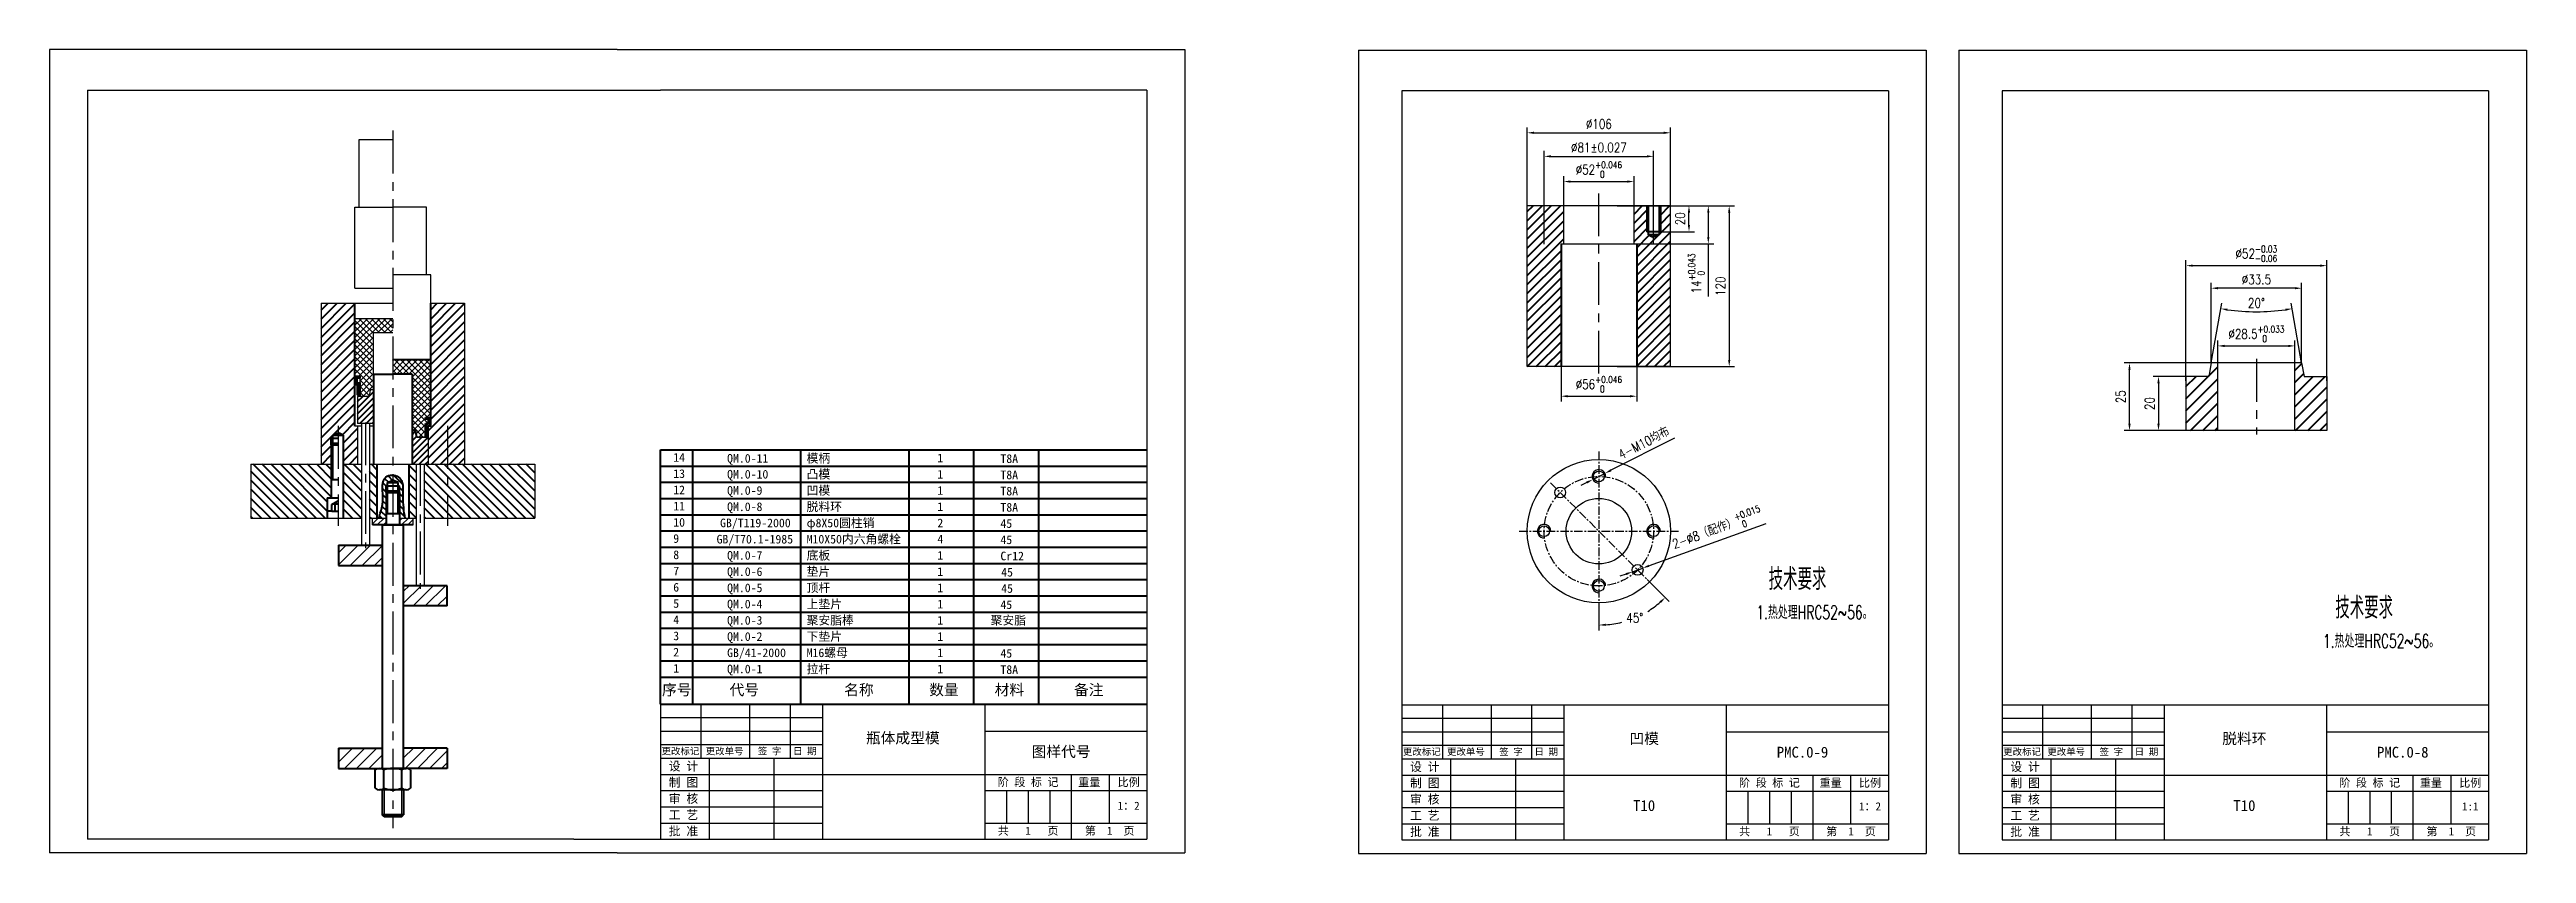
# Model space of a CAD drawing. Extents: x -23172 to -18855, y 7404 to 10591.
# Drawn here: x -21211 to -20294, y 8848 to 9145 of the extents above; entities that cross this region are included whole.
import ezdxf
from ezdxf.enums import TextEntityAlignment as Align

# ---------------------------------------------------------------- set-up
doc = ezdxf.new("R2010")
doc.units = 0
doc.header["$LTSCALE"] = 10
doc.linetypes.add('CENTER', pattern=[50.8, 31.75, -6.35, 6.35, -6.35])
doc.linetypes.add('DASHED', pattern=[0.75, 0.5, -0.25])
doc.layers.get('DEFPOINTS').update_dxf_attribs({"linetype": 'CONTINUOUS'})
for name, color, linetype in [('2细线层', 3, 'CONTINUOUS'), ('3中心线层', 1, 'CENTER'), ('4虚线层', 6, 'DASHED'), ('5剖面线层', 2, 'CONTINUOUS'), ('6文字层', 3, 'CONTINUOUS'), ('7标注层', 4, 'CONTINUOUS'), ('CONT', 3, 'CONTINUOUS'), ('TEXT', 1, 'CONTINUOUS')]:
    doc.layers.add(name, color=color, linetype=linetype)
doc.layers.add('YELLOW', color=2, linetype='CONTINUOUS', lineweight=40)
doc.styles.add('CHINA1', font='')
doc.styles.add('PC_TEXTSTYLE', font='txt.shx', dxfattribs={"width": 0.8, "bigfont": 'hzfs.shx'})
doc.styles.get('CHINA1').set_extended_font_data('SimSun')
doc.dimstyles.new('TH_GBDIM', dxfattribs={"dimtxt": 3.5, "dimasz": 2.5, "dimexe": 2, "dimexo": 0, "dimgap": 1.5, "dimtad": 1, "dimdec": 1, "dimzin": 0, "dimdsep": 46, "dimtxsty": 'PC_TEXTSTYLE', "dimcen": 2.5, "dimadec": 0, "dimazin": 0, "dimtfac": 0.714286, "dimtdec": 4, "dimtmove": 0, "dimatfit": 3, "dimfxl": 1, "dimtolj": 1, "dimtzin": 0, "dimarcsym": 0})
pattern_1 = [(45, (-10349.7884, 4294.413), (-1.683798, 1.683798), [])]
pattern_2 = [(45, (544.5956, -819.2385), (-2.24506403, 2.24506403), [])]
pattern_3 = [(225, (-31371.6086, 13784.134), (1.683798, -1.683798), [])]

msp = doc.modelspace()

# ---------------------------------------------------------------- texts
at = {"layer": '6文字层', "lineweight": -3, "ltscale": 0.5, "style": 'PC_TEXTSTYLE', "width": 0.667}
for s, height, p in [('技术要求', 8, (-20574.8, 8944.99)), ('1.热处理HRC52~56。', 5, (-20579.35, 8934.21)), ('技术要求', 8, (-20365.17, 8934.41)), ('1.热处理HRC52~56。', 5, (-20369.73, 8923.63))]:
    msp.add_text(s, height=height, dxfattribs=at).set_placement(p)
at = {"layer": 'TEXT', "lineweight": 40, "style": 'CHINA1'}
for s, p in [('14', (-20980.05, 8992.4)), ('13', (-20980.05, 8986.4)), ('QM.0-11', (-20960.12, 8992.06)), ('QM.0-10', (-20960.12, 8986.17)), ('模柄', (-20930.71, 8992.06)), ('凸模', (-20930.71, 8986.17)), ('1', (-20882.34, 8992.17)), ('1', (-20882.34, 8986.17)), ('T8A', (-20859.01, 8991.95)), ('12', (-20980.05, 8980.4)), ('QM.0-9', (-20960.12, 8980.17)), ('凹模', (-20930.71, 8980.17)), ('1', (-20882.34, 8980.17)), ('T8A', (-20859.01, 8985.95)), ('T8A', (-20859.01, 8979.95)), ('11', (-20980.05, 8974.4)), ('10', (-20980.05, 8968.4)), ('GB/T119-2000', (-20962.72, 8968.17)), ('QM.0-8', (-20960.12, 8974.17)), ('脱料环', (-20930.71, 8974.17)), ('φ8X50圆柱销', (-20930.71, 8968.17)), ('2', (-20882.34, 8968.17)), ('1', (-20882.34, 8974.17)), ('T8A', (-20859.01, 8973.95)), ('45', (-20859.01, 8967.95)), ('9', (-20980.05, 8962.4)), ('GB/T70.1-1985', (-20964.02, 8962.17)), ('M10X50内六角螺栓', (-20930.71, 8962.17)), ('4', (-20882.34, 8962.17)), ('45', (-20859.01, 8961.95)), ('8', (-20980.05, 8956.4)), ('7', (-20980.05, 8950.4)), ('QM.0-7', (-20960.12, 8956.17)), ('QM.0-6', (-20960.12, 8950.17)), ('底板', (-20930.71, 8956.17)), ('垫片', (-20930.71, 8950.17)), ('1', (-20882.34, 8956.17)), ('1', (-20882.34, 8950.17)), ('1', (-20882.34, 8950.17)), ('Cr12', (-20859.01, 8955.95)), ('45', (-20858.72, 8949.95)), ('6', (-20980.05, 8944.4)), ('QM.0-5', (-20960.12, 8944.17)), ('顶杆', (-20930.71, 8944.17)), ('1', (-20882.34, 8944.17)), ('45', (-20858.72, 8943.95)), ('4', (-20980.05, 8932.4)), ('5', (-20980.05, 8938.4)), ('QM.0-4', (-20960.12, 8938.17)), ('QM.0-3', (-20960.12, 8932.17)), ('聚安脂棒', (-20930.71, 8932.17)), ('上垫片', (-20930.71, 8938.17)), ('1', (-20882.34, 8938.17)), ('1', (-20882.34, 8932.17)), ('聚安脂', (-20862.64, 8932.17)), ('45', (-20859.01, 8937.95)), ('3', (-20980.05, 8926.4)), ('QM.0-2', (-20960.12, 8926.17)), ('下垫片', (-20930.71, 8926.17)), ('1', (-20882.34, 8926.17)), ('2', (-20980.05, 8920.4)), ('1', (-20980.05, 8914.4)), ('QM.0-1', (-20960.12, 8914.17)), ('GB/41-2000', (-20960.12, 8920.17)), ('拉杆', (-20930.71, 8914.17)), ('M16螺母', (-20930.71, 8920.17)), ('1', (-20882.34, 8920.17)), ('1', (-20882.34, 8914.17)), ('T8A', (-20859.01, 8913.95)), ('45', (-20859.01, 8919.95))]:
    msp.add_text(s, height=3.2, dxfattribs=at).set_placement(p)
for s, p in [('序号', (-20978.74, 8906.07)), ('代号', (-20953.74, 8906.07)), ('名称', (-20911.36, 8906.07)), ('数量', (-20879.91, 8906.07)), ('材料', (-20855.69, 8906.07)), ('备注', (-20826.33, 8906.07))]:
    msp.add_text(s, height=4, dxfattribs=at).set_placement(p, align=Align.CENTER)
at = {"layer": 'TEXT', "lineweight": -3, "style": 'CHINA1'}
for s, height, p in [('瓶体成型模', 4, (-20895.12, 8888.28)), ('凹模', 4, (-20620.86, 8888.05)), ('脱料环', 4, (-20398.79, 8888.05)), ('更改标记', 2.5, (-20977.39, 8884.16)), ('更改单号', 2.5, (-20961.07, 8884.16)), ('签 字', 2.5, (-20944.39, 8884.16)), ('日 期', 2.5, (-20931.37, 8884.16)), ('图样代号', 4, (-20836.55, 8883.23)), ('更改标记', 2.5, (-20703.12, 8883.94)), ('更改单号', 2.5, (-20686.8, 8883.94)), ('签 字', 2.5, (-20670.12, 8883.94)), ('日 期', 2.5, (-20657.1, 8883.94)), ('PMC.0-9', 4, (-20562.28, 8883.01)), ('更改标记', 2.5, (-20481.05, 8883.94)), ('更改单号', 2.5, (-20464.73, 8883.94)), ('签 字', 2.5, (-20448.05, 8883.94)), ('日 期', 2.5, (-20435.04, 8883.94)), ('PMC.0-8', 4, (-20340.21, 8883.01)), ('阶 段 标 记', 3, (-20848.76, 8872.45)), ('重量', 3, (-20826.14, 8872.39)), ('比例', 3, (-20811.58, 8872.39)), ('阶 段 标 记', 3, (-20574.5, 8872.22)), ('重量', 3, (-20551.87, 8872.16)), ('比例', 3, (-20537.31, 8872.16)), ('阶 段 标 记', 3, (-20352.43, 8872.22)), ('重量', 3, (-20329.8, 8872.16)), ('比例', 3, (-20315.24, 8872.16)), ('1：2', 3, (-20811.58, 8863.7)), ('T10', 4, (-20620.86, 8863.27)), ('1：2', 3, (-20537.31, 8863.48)), ('T10', 4, (-20398.79, 8863.27)), ('1:1', 3, (-20315.24, 8863.48)), ('共   1   页', 3, (-20848.76, 8854.45)), ('第  1  页', 3, (-20818.59, 8854.45)), ('共   1   页', 3, (-20574.5, 8854.22)), ('第  1  页', 3, (-20544.32, 8854.22)), ('共   1   页', 3, (-20352.43, 8854.22)), ('第  1  页', 3, (-20322.25, 8854.22))]:
    msp.add_text(s, height=height, dxfattribs=at).set_placement(p, align=Align.CENTER)
for s, p in [('设 计', (-20981.72, 8878.22)), ('设 计', (-20707.46, 8877.99)), ('设 计', (-20485.39, 8877.99)), ('制 图', (-20981.72, 8872.22)), ('制 图', (-20707.46, 8871.99)), ('制 图', (-20485.39, 8871.99)), ('工 艺', (-20981.72, 8860.22)), ('审 核', (-20981.72, 8866.22)), ('工 艺', (-20707.46, 8859.99)), ('审 核', (-20707.46, 8865.99)), ('工 艺', (-20485.39, 8859.99)), ('审 核', (-20485.39, 8865.99)), ('批 准', (-20981.72, 8854.22)), ('批 准', (-20707.46, 8853.99)), ('批 准', (-20485.39, 8853.99))]:
    msp.add_text(s, height=3.2, dxfattribs=at).set_placement(p)

# ---------------------------------------------------------------- blocks, each defined once
blk = doc.blocks.new('*D246')
at = {"layer": '7标注层', "color": 0, "lineweight": -2, "ltscale": 0.5}
for p, q in [((-20400.24, 9028.92), (-20443.31, 9028.92)), ((-20441.31, 9006.42), (-20441.31, 9026.42)), ((-20400.24, 9003.92), (-20443.31, 9003.92))]:
    blk.add_line(p, q, dxfattribs=at)
at = {"layer": '7标注层', "color": 0, "lineweight": -3, "ltscale": 0.5}
for points in [[(-20441.73, 9026.42), (-20440.89, 9026.42), (-20441.31, 9028.92)], [(-20441.73, 9006.42), (-20440.89, 9006.42), (-20441.31, 9003.92)]]:
    blk.add_solid(points, dxfattribs=at)
at = {"layer": 'DEFPOINTS', "color": 0, "lineweight": -3, "ltscale": 0.5}
for p in [(-20441.31, 9028.92), (-20400.24, 9028.92), (-20400.24, 9003.92)]:
    blk.add_point(p, dxfattribs=at)
at = {"layer": '7标注层', "color": 0, "lineweight": -3, "ltscale": 0.5, "insert": (-20444.56, 9016.42), "char_height": 3.5, "attachment_point": 5, "rotation": 90, "style": 'PC_TEXTSTYLE'}
blk.add_mtext('\\A1;25{}{}', dxfattribs=at)
blk = doc.blocks.new('*D248')
at = {"layer": '7标注层', "color": 0, "lineweight": -2, "ltscale": 0.5}
for p, q in [((-20575.83, 8969.49), (-20619.06, 8953.93)), ((-20625.17, 8951.72), (-20621.41, 8953.08)), ((-20627.53, 8950.88), (-20629.88, 8950.03))]:
    blk.add_line(p, q, dxfattribs=at)
at = {"layer": '7标注层', "color": 0, "lineweight": -3, "ltscale": 0.5}
for points in [[(-20619.2, 8954.32), (-20618.92, 8953.53), (-20621.41, 8953.08)], [(-20627.67, 8951.27), (-20627.38, 8950.48), (-20625.17, 8951.72)]]:
    blk.add_solid(points, dxfattribs=at)
at = {"layer": 'DEFPOINTS', "color": 0, "lineweight": -3, "ltscale": 0.5}
for p in [(-20621.41, 8953.08), (-20625.17, 8951.72)]:
    blk.add_point(p, dxfattribs=at)
at = {"layer": '7标注层', "color": 0, "lineweight": -3, "ltscale": 0.5, "insert": (-20593.88, 8967.68), "char_height": 3.5, "attachment_point": 5, "rotation": 19.79836, "style": 'PC_TEXTSTYLE'}
blk.add_mtext('\\A1;2-%%c8（配作）{}{\\H0.7143x;\\S+0.015^  0;}', dxfattribs=at)
blk = doc.blocks.new('*D247')
at = {"layer": '7标注层', "color": 0, "lineweight": -2, "ltscale": 0.5}
for p, q in [((-20619.8, 8948.91), (-20611.65, 8940.76)), ((-20637.61, 8937.22), (-20637.61, 8930.01))]:
    blk.add_line(p, q, dxfattribs=at)
for start, end in [(301.33405, 310.87191), (274.12809, 284.20193)]:
    blk.add_arc((-20637.61, 8966.72), 34.71, start, end, dxfattribs=at)
at = {"layer": '7标注层', "color": 0, "lineweight": -3, "ltscale": 0.5}
for points in [[(-20615.18, 8940.78), (-20614.62, 8940.17), (-20613.07, 8942.18)], [(-20635.1, 8931.69), (-20635.13, 8932.52), (-20637.61, 8932.01)]]:
    blk.add_solid(points, dxfattribs=at)
at = {"layer": 'DEFPOINTS', "color": 0, "lineweight": -3, "ltscale": 0.5}
for p in [(-20637.61, 8996.22), (-20655.5, 8984.61), (-20619.8, 8948.91), (-20637.61, 8937.22), (-20628.63, 8933.2)]:
    blk.add_point(p, dxfattribs=at)
at = {"layer": '7标注层', "color": 0, "lineweight": -3, "ltscale": 0.5, "insert": (-20624.33, 8934.66), "char_height": 3.5, "attachment_point": 5, "style": 'PC_TEXTSTYLE'}
blk.add_mtext('\\A1;45%%d{}{}', dxfattribs=at)
blk = doc.blocks.new('*D249')
at = {"layer": '7标注层', "color": 0, "lineweight": -2, "ltscale": 0.5}
for p, q in [((-20609.63, 9001.11), (-20633.15, 8989.22)), ((-20642.07, 8984.72), (-20644.3, 8983.59)), ((-20639.84, 8985.84), (-20635.38, 8988.1))]:
    blk.add_line(p, q, dxfattribs=at)
at = {"layer": '7标注层', "color": 0, "lineweight": -3, "ltscale": 0.5}
for points in [[(-20633.34, 8989.6), (-20632.96, 8988.85), (-20635.38, 8988.1)], [(-20642.26, 8985.09), (-20641.89, 8984.34), (-20639.84, 8985.84)]]:
    blk.add_solid(points, dxfattribs=at)
at = {"layer": 'DEFPOINTS', "color": 0, "lineweight": -3, "ltscale": 0.5}
for p in [(-20639.84, 8985.84), (-20635.38, 8988.1)]:
    blk.add_point(p, dxfattribs=at)
at = {"layer": '7标注层', "color": 0, "lineweight": -3, "ltscale": 0.5, "insert": (-20620.97, 8999.36), "char_height": 3.5, "attachment_point": 5, "rotation": 26.8056, "style": 'PC_TEXTSTYLE'}
blk.add_mtext('\\A1;4-M10均布{}{}', dxfattribs=at)
blk = doc.blocks.new('*D250')
at = {"layer": '7标注层', "color": 0, "lineweight": -2, "ltscale": 0.5}
for p, q in [((-20630.88, 9087.02), (-20587.4, 9087.02)), ((-20589.4, 9084.52), (-20589.4, 9030.07)), ((-20630.88, 9027.57), (-20587.4, 9027.57))]:
    blk.add_line(p, q, dxfattribs=at)
at = {"layer": '7标注层', "color": 0, "lineweight": -3, "ltscale": 0.5}
for points in [[(-20589.81, 9084.52), (-20588.98, 9084.52), (-20589.4, 9087.02)], [(-20589.81, 9030.07), (-20588.98, 9030.07), (-20589.4, 9027.57)]]:
    blk.add_solid(points, dxfattribs=at)
at = {"layer": 'DEFPOINTS', "color": 0, "lineweight": -3, "ltscale": 0.5}
for p in [(-20630.88, 9087.02), (-20630.88, 9027.57), (-20589.4, 9027.57)]:
    blk.add_point(p, dxfattribs=at)
at = {"layer": '7标注层', "color": 0, "lineweight": -3, "ltscale": 0.5, "insert": (-20592.65, 9057.3), "char_height": 3.5, "attachment_point": 5, "rotation": 90, "style": 'PC_TEXTSTYLE'}
blk.add_mtext('\\A1;120{}{}', dxfattribs=at)
blk = doc.blocks.new('*D251')
at = {"layer": '7标注层', "color": 0, "lineweight": -2, "ltscale": 0.5}
for p, q in [((-20625.94, 9087.02), (-20595.13, 9087.02)), ((-20597.13, 9084.52), (-20597.13, 9075.52)), ((-20625.94, 9073.02), (-20595.13, 9073.02)), ((-20597.13, 9073.02), (-20597.13, 9053.52))]:
    blk.add_line(p, q, dxfattribs=at)
at = {"layer": '7标注层', "color": 0, "lineweight": -3, "ltscale": 0.5}
for points in [[(-20597.55, 9084.52), (-20596.71, 9084.52), (-20597.13, 9087.02)], [(-20597.55, 9075.52), (-20596.71, 9075.52), (-20597.13, 9073.02)]]:
    blk.add_solid(points, dxfattribs=at)
at = {"layer": 'DEFPOINTS', "color": 0, "lineweight": -3, "ltscale": 0.5}
for p in [(-20625.94, 9087.02), (-20597.13, 9087.02), (-20625.94, 9073.02)]:
    blk.add_point(p, dxfattribs=at)
at = {"layer": '7标注层', "color": 0, "lineweight": -3, "ltscale": 0.5, "insert": (-20601.55, 9062.02), "char_height": 3.5, "attachment_point": 5, "rotation": 90, "style": 'PC_TEXTSTYLE'}
blk.add_mtext('\\A1;14{}{\\H0.7143x;\\S+0.043^  0;}', dxfattribs=at)
blk = doc.blocks.new('*D257')
at = {"layer": '7标注层', "color": 0, "lineweight": -2, "ltscale": 0.5}
for p, q in [((-20664.11, 9083.44), (-20664.11, 9116.02)), ((-20661.61, 9114.02), (-20613.61, 9114.02)), ((-20611.11, 9083.44), (-20611.11, 9116.02))]:
    blk.add_line(p, q, dxfattribs=at)
at = {"layer": '7标注层', "color": 0, "lineweight": -3, "ltscale": 0.5}
for points in [[(-20661.61, 9114.44), (-20661.61, 9113.61), (-20664.11, 9114.02)], [(-20613.61, 9114.44), (-20613.61, 9113.61), (-20611.11, 9114.02)]]:
    blk.add_solid(points, dxfattribs=at)
at = {"layer": 'DEFPOINTS', "color": 0, "lineweight": -3, "ltscale": 0.5}
for p in [(-20611.11, 9114.02), (-20664.11, 9083.44), (-20611.11, 9083.44)]:
    blk.add_point(p, dxfattribs=at)
at = {"layer": '7标注层', "color": 0, "lineweight": -3, "ltscale": 0.5, "insert": (-20637.61, 9117.27), "char_height": 3.5, "attachment_point": 5, "style": 'PC_TEXTSTYLE'}
blk.add_mtext('\\A1;%%c106{}{}', dxfattribs=at)
blk = doc.blocks.new('*D258')
at = {"layer": '7标注层', "color": 0, "lineweight": -2, "ltscale": 0.5}
for p, q in [((-20657.86, 9088.31), (-20657.86, 9107.31)), ((-20655.36, 9105.31), (-20619.86, 9105.31)), ((-20617.36, 9088.31), (-20617.36, 9107.31))]:
    blk.add_line(p, q, dxfattribs=at)
at = {"layer": '7标注层', "color": 0, "lineweight": -3, "ltscale": 0.5}
for points in [[(-20655.36, 9105.72), (-20655.36, 9104.89), (-20657.86, 9105.31)], [(-20619.86, 9105.72), (-20619.86, 9104.89), (-20617.36, 9105.31)]]:
    blk.add_solid(points, dxfattribs=at)
at = {"layer": 'DEFPOINTS', "color": 0, "lineweight": -3, "ltscale": 0.5}
for p in [(-20617.36, 9105.31), (-20657.86, 9088.31), (-20617.36, 9088.31)]:
    blk.add_point(p, dxfattribs=at)
at = {"layer": '7标注层', "color": 0, "lineweight": -3, "ltscale": 0.5, "insert": (-20637.61, 9108.56), "char_height": 3.5, "attachment_point": 5, "style": 'PC_TEXTSTYLE'}
blk.add_mtext('\\A1;%%c81{}{%%p0.027}', dxfattribs=at)
blk = doc.blocks.new('*D259')
at = {"layer": '7标注层', "color": 0, "lineweight": -2, "ltscale": 0.5}
for p, q in [((-20650.63, 9082.7), (-20650.63, 9098)), ((-20648.13, 9096), (-20627.09, 9096)), ((-20624.59, 9082.7), (-20624.59, 9098))]:
    blk.add_line(p, q, dxfattribs=at)
at = {"layer": '7标注层', "color": 0, "lineweight": -3, "ltscale": 0.5}
for points in [[(-20648.13, 9096.41), (-20648.13, 9095.58), (-20650.63, 9096)], [(-20627.09, 9096.41), (-20627.09, 9095.58), (-20624.59, 9096)]]:
    blk.add_solid(points, dxfattribs=at)
at = {"layer": 'DEFPOINTS', "color": 0, "lineweight": -3, "ltscale": 0.5}
for p in [(-20624.59, 9096), (-20650.63, 9082.7), (-20624.59, 9082.7)]:
    blk.add_point(p, dxfattribs=at)
at = {"layer": '7标注层', "color": 0, "lineweight": -3, "ltscale": 0.5, "insert": (-20637.61, 9100.41), "char_height": 3.5, "attachment_point": 5, "style": 'PC_TEXTSTYLE'}
blk.add_mtext('\\A1;%%c52{}{\\H0.7143x;\\S+0.046^  0;}', dxfattribs=at)
blk = doc.blocks.new('*D260')
at = {"layer": '7标注层', "color": 0, "lineweight": -2, "ltscale": 0.5}
for p, q in [((-20651.61, 9030.53), (-20651.61, 9014.62)), ((-20623.61, 9030.53), (-20623.61, 9014.62)), ((-20649.11, 9016.62), (-20626.11, 9016.62))]:
    blk.add_line(p, q, dxfattribs=at)
at = {"layer": '7标注层', "color": 0, "lineweight": -3, "ltscale": 0.5}
for points in [[(-20649.11, 9017.04), (-20649.11, 9016.2), (-20651.61, 9016.62)], [(-20626.11, 9017.04), (-20626.11, 9016.2), (-20623.61, 9016.62)]]:
    blk.add_solid(points, dxfattribs=at)
at = {"layer": 'DEFPOINTS', "color": 0, "lineweight": -3, "ltscale": 0.5}
for p in [(-20651.61, 9030.53), (-20623.61, 9030.53), (-20623.61, 9016.62)]:
    blk.add_point(p, dxfattribs=at)
at = {"layer": '7标注层', "color": 0, "lineweight": -3, "ltscale": 0.5, "insert": (-20637.61, 9021.04), "char_height": 3.5, "attachment_point": 5, "style": 'PC_TEXTSTYLE'}
blk.add_mtext('\\A1;%%c56{}{\\H0.7143x;\\S+0.046^  0;}', dxfattribs=at)
blk = doc.blocks.new('*D261')
at = {"layer": '7标注层', "color": 0, "lineweight": -2, "ltscale": 0.5}
for p, q in [((-20616.12, 9087.02), (-20602.28, 9087.02)), ((-20604.28, 9079.96), (-20604.28, 9084.52)), ((-20616.12, 9077.46), (-20602.28, 9077.46))]:
    blk.add_line(p, q, dxfattribs=at)
at = {"layer": '7标注层', "color": 0, "lineweight": -3, "ltscale": 0.5}
for points in [[(-20604.7, 9084.52), (-20603.87, 9084.52), (-20604.28, 9087.02)], [(-20604.7, 9079.96), (-20603.87, 9079.96), (-20604.28, 9077.46)]]:
    blk.add_solid(points, dxfattribs=at)
at = {"layer": 'DEFPOINTS', "color": 0, "lineweight": -3, "ltscale": 0.5}
for p in [(-20616.12, 9087.02), (-20604.28, 9087.02), (-20616.12, 9077.46)]:
    blk.add_point(p, dxfattribs=at)
at = {"layer": '7标注层', "color": 0, "lineweight": -3, "ltscale": 0.5, "insert": (-20607.53, 9082.24), "char_height": 3.5, "attachment_point": 5, "rotation": 90, "style": 'PC_TEXTSTYLE'}
blk.add_mtext('\\A1;20{}{}', dxfattribs=at)
blk = doc.blocks.new('*D267')
at = {"layer": '7标注层', "color": 0, "lineweight": -2, "ltscale": 0.5}
for p, q in [((-20420.41, 9023.92), (-20432.58, 9023.92)), ((-20430.58, 9021.42), (-20430.58, 9006.42)), ((-20420.41, 9003.92), (-20432.58, 9003.92))]:
    blk.add_line(p, q, dxfattribs=at)
at = {"layer": '7标注层', "color": 0, "lineweight": -3, "ltscale": 0.5}
for points in [[(-20431, 9021.42), (-20430.16, 9021.42), (-20430.58, 9023.92)], [(-20431, 9006.42), (-20430.16, 9006.42), (-20430.58, 9003.92)]]:
    blk.add_solid(points, dxfattribs=at)
at = {"layer": 'DEFPOINTS', "color": 0, "lineweight": -3, "ltscale": 0.5}
for p in [(-20420.41, 9023.92), (-20430.58, 9003.92), (-20420.41, 9003.92)]:
    blk.add_point(p, dxfattribs=at)
at = {"layer": '7标注层', "color": 0, "lineweight": -3, "ltscale": 0.5, "insert": (-20433.83, 9013.92), "char_height": 3.5, "attachment_point": 5, "rotation": 90, "style": 'PC_TEXTSTYLE'}
blk.add_mtext('\\A1;20{}{}', dxfattribs=at)
blk = doc.blocks.new('*D268')
at = {"layer": '7标注层', "color": 0, "lineweight": -2, "ltscale": 0.5}
for p, q in [((-20411.1, 9028.92), (-20407.21, 9050.97)), ((-20377.62, 9028.92), (-20381.5, 9050.97))]:
    blk.add_line(p, q, dxfattribs=at)
blk.add_arc((-20394.36, 9123.87), 76.03, 261.88402, 278.11598, dxfattribs=at)
at = {"layer": '7标注层', "color": 0, "lineweight": -3, "ltscale": 0.5}
for points in [[(-20405.16, 9048.19), (-20405.03, 9049.02), (-20407.56, 9049)], [(-20383.69, 9049.02), (-20383.56, 9048.19), (-20381.16, 9049)]]:
    blk.add_solid(points, dxfattribs=at)
at = {"layer": 'DEFPOINTS', "color": 0, "lineweight": -3, "ltscale": 0.5}
for p in [(-20398.78, 9047.97), (-20411.1, 9028.92), (-20377.62, 9028.92), (-20411.98, 9023.92), (-20376.73, 9023.92)]:
    blk.add_point(p, dxfattribs=at)
at = {"layer": '7标注层', "color": 0, "lineweight": -3, "ltscale": 0.5, "insert": (-20394.36, 9051.09), "char_height": 3.5, "attachment_point": 5, "style": 'PC_TEXTSTYLE'}
blk.add_mtext('\\A1;20%%d{}{}', dxfattribs=at)
blk = doc.blocks.new('*D269')
at = {"layer": '7标注层', "color": 0, "lineweight": -2, "ltscale": 0.5}
for p, q in [((-20408.61, 9025.18), (-20408.61, 9037.22)), ((-20406.11, 9035.22), (-20382.61, 9035.22)), ((-20380.11, 9025.18), (-20380.11, 9037.22))]:
    blk.add_line(p, q, dxfattribs=at)
at = {"layer": '7标注层', "color": 0, "lineweight": -3, "ltscale": 0.5}
for points in [[(-20406.11, 9035.64), (-20406.11, 9034.8), (-20408.61, 9035.22)], [(-20382.61, 9035.64), (-20382.61, 9034.8), (-20380.11, 9035.22)]]:
    blk.add_solid(points, dxfattribs=at)
at = {"layer": 'DEFPOINTS', "color": 0, "lineweight": -3, "ltscale": 0.5}
for p in [(-20380.11, 9035.22), (-20408.61, 9025.18), (-20380.11, 9025.18)]:
    blk.add_point(p, dxfattribs=at)
at = {"layer": '7标注层', "color": 0, "lineweight": -3, "ltscale": 0.5, "insert": (-20394.36, 9039.64), "char_height": 3.5, "attachment_point": 5, "style": 'PC_TEXTSTYLE'}
blk.add_mtext('\\A1;%%c28.5{}{\\H0.7143x;\\S+0.033^  0;}', dxfattribs=at)
blk = doc.blocks.new('*D270')
at = {"layer": '7标注层', "color": 0, "lineweight": -2, "ltscale": 0.5}
for p, q in [((-20420.41, 9022.33), (-20420.41, 9066.9)), ((-20417.91, 9064.9), (-20370.81, 9064.9)), ((-20368.31, 9022.33), (-20368.31, 9066.9))]:
    blk.add_line(p, q, dxfattribs=at)
at = {"layer": '7标注层', "color": 0, "lineweight": -3, "ltscale": 0.5}
for points in [[(-20417.91, 9065.32), (-20417.91, 9064.49), (-20420.41, 9064.9)], [(-20370.81, 9065.32), (-20370.81, 9064.49), (-20368.31, 9064.9)]]:
    blk.add_solid(points, dxfattribs=at)
at = {"layer": 'DEFPOINTS', "color": 0, "lineweight": -3, "ltscale": 0.5}
for p in [(-20368.31, 9064.9), (-20420.41, 9022.33), (-20368.31, 9022.33)]:
    blk.add_point(p, dxfattribs=at)
at = {"layer": '7标注层', "color": 0, "lineweight": -3, "ltscale": 0.5, "insert": (-20394.38, 9069.32), "char_height": 3.5, "attachment_point": 5, "style": 'PC_TEXTSTYLE'}
blk.add_mtext('\\A1;%%c52{}{\\H0.7143x;\\S-0.03^ -0.06;}', dxfattribs=at)
blk = doc.blocks.new('*D299')
at = {"layer": '7标注层', "color": 0, "lineweight": -2, "ltscale": 0.5}
for p, q in [((-20411.1, 9028.92), (-20411.1, 9058.56)), ((-20380.12, 9056.56), (-20408.6, 9056.56)), ((-20377.62, 9028.92), (-20377.62, 9058.56))]:
    blk.add_line(p, q, dxfattribs=at)
at = {"layer": '7标注层', "color": 0, "lineweight": -3, "ltscale": 0.5}
for points in [[(-20408.6, 9056.98), (-20408.6, 9056.15), (-20411.1, 9056.56)], [(-20380.12, 9056.98), (-20380.12, 9056.15), (-20377.62, 9056.56)]]:
    blk.add_solid(points, dxfattribs=at)
at = {"layer": 'DEFPOINTS', "color": 0, "lineweight": -3, "ltscale": 0.5}
for p in [(-20411.1, 9056.56), (-20411.1, 9028.92), (-20377.62, 9028.92)]:
    blk.add_point(p, dxfattribs=at)
at = {"layer": '7标注层', "color": 0, "lineweight": -3, "ltscale": 0.5, "insert": (-20394.36, 9059.81), "char_height": 3.5, "attachment_point": 5, "style": 'PC_TEXTSTYLE'}
blk.add_mtext('\\A1;%%c33.5{}{}', dxfattribs=at)

# ---------------------------------------------------------------- dimensions: what is measured, and where the dimension line sits
at = {"layer": '7标注层', "lineweight": -3, "ltscale": 0.5}
for base, p1, p2, angle, text, picture, middle in [((-20611.11, 9114.02), (-20664.11, 9083.44), (-20611.11, 9083.44), 180, '%%c106{}{}', '*D257', (-20637.61, 9117.27)), ((-20617.36, 9105.31), (-20657.86, 9088.31), (-20617.36, 9088.31), 180, '%%c81{}{%%p0.027}', '*D258', (-20637.61, 9108.56)), ((-20624.59, 9096), (-20650.63, 9082.7), (-20624.59, 9082.7), 180, '%%c52{}{\\H0.7143x;\\S+0.046^  0;}', '*D259', (-20637.61, 9100.41)), ((-20589.4, 9027.57), (-20630.88, 9087.02), (-20630.88, 9027.57), 90, '120{}{}', '*D250', (-20592.65, 9057.3)), ((-20604.28, 9087.02), (-20616.12, 9077.46), (-20616.12, 9087.02), 270, '20{}{}', '*D261', (-20607.53, 9082.24)), ((-20380.11, 9035.22), (-20408.61, 9025.18), (-20380.11, 9025.18), 180, '%%c<>{}{\\H0.7143x;\\S+0.033^  0;}', '*D269', (-20394.36, 9039.64)), ((-20623.61, 9016.62), (-20651.61, 9030.53), (-20623.61, 9030.53), 180, '%%c56{}{\\H0.7143x;\\S+0.046^  0;}', '*D260', (-20637.61, 9021.04)), ((-20441.31, 9028.92), (-20400.24, 9003.92), (-20400.24, 9028.92), 270, '25{}{}', '*D246', (-20444.56, 9016.42)), ((-20430.58, 9003.92), (-20420.41, 9023.92), (-20420.41, 9003.92), 90, '20{}{}', '*D267', (-20433.83, 9013.92))]:
    dim = msp.add_linear_dim(base=base, p1=p1, p2=p2, angle=angle, text=text, dimstyle='TH_GBDIM', override={"dimgap": 1.5, "dimtad": 1, "dimjust": 0, "dimdec": 1, "dimlfac": 1, "dimse1": 0, "dimse2": 0, "dimsd1": 0, "dimsd2": 0}, dxfattribs=at)
    dim.commit()
    dim.dimension.update_dxf_attribs({"geometry": picture, "text_midpoint": middle})
for base, p1, p2, angle, text, picture, middle in [((-20597.13, 9087.02), (-20625.94, 9073.02), (-20625.94, 9087.02), 270, '14{}{\\H0.7143x;\\S+0.043^  0;}', '*D251', (-20597.13, 9062.02)), ((-20368.31, 9064.9), (-20420.41, 9022.33), (-20368.31, 9022.33), 180, '%%c52{}{\\H0.7143x;\\S-0.03^ -0.06;}', '*D270', (-20394.38, 9064.9))]:
    dim = msp.add_linear_dim(base=base, p1=p1, p2=p2, angle=angle, text=text, dimstyle='TH_GBDIM', override={"dimgap": 1.5, "dimtad": 1, "dimjust": 0, "dimdec": 1, "dimlfac": 1, "dimse1": 0, "dimse2": 0, "dimsd1": 0, "dimsd2": 0}, dxfattribs=at)
    dim.commit()
    dim.dimension.update_dxf_attribs({"geometry": picture, "text_midpoint": middle, "dimtype": 160})
dim = msp.add_linear_dim(base=(-20411.1, 9056.56), p1=(-20377.62, 9028.92), p2=(-20411.1, 9028.92), text='%%c<>{}{}', dimstyle='TH_GBDIM', override={"dimgap": 1.5, "dimtad": 1, "dimjust": 0, "dimdec": 1, "dimlfac": 1, "dimse1": 0, "dimse2": 0, "dimsd1": 0, "dimsd2": 0}, dxfattribs=at)
dim.commit()
dim.dimension.update_dxf_attribs({"geometry": '*D299', "text_midpoint": (-20394.36, 9059.81)})
for base, line1, line2, text, picture, middle in [((-20398.78, 9047.97), ((-20411.1, 9028.92), (-20411.98, 9023.92)), ((-20377.62, 9028.92), (-20376.73, 9023.92)), '20%%d{}{}', '*D268', (-20394.36, 9051.09)), ((-20628.63, 8933.2), ((-20655.5, 8984.61), (-20619.8, 8948.91)), ((-20637.61, 8996.22), (-20637.61, 8937.22)), '45%%d{}{}', '*D247', (-20624.33, 8934.66))]:
    dim = msp.add_angular_dim_2l(base=base, line1=line1, line2=line2, text=text, dimstyle='TH_GBDIM', override={"dimgap": 1.5, "dimtad": 1, "dimjust": 0, "dimtih": 1, "dimse1": 0, "dimse2": 0, "dimsd1": 0, "dimsd2": 0, "dimadec": 1}, dxfattribs=at)
    dim.commit()
    dim.dimension.update_dxf_attribs({"geometry": picture, "text_midpoint": middle})
for p1, p2, text, picture, middle in [((-20639.84, 8985.84), (-20635.38, 8988.1), '4-M10均布{}{}', '*D249', (-20619.36, 8996.19)), ((-20625.17, 8951.72), (-20621.41, 8953.08), '2-%%c8（配作）{}{\\H0.7143x;\\S+0.015^  0;}', '*D248', (-20592.38, 8963.53))]:
    dim = msp.add_diameter_dim_2p(p1=p1, p2=p2, text=text, dimstyle='TH_GBDIM', override={"dimgap": 1.5, "dimtad": 1, "dimjust": 0, "dimtih": 0, "dimtoh": 0, "dimdec": 1, "dimlfac": 1, "dimse1": 0, "dimse2": 0, "dimsd1": 0, "dimsd2": 0, "dimtix": 0, "dimtofl": 1, "dimatfit": 3}, dxfattribs=at)
    dim.commit()
    dim.dimension.update_dxf_attribs({"geometry": picture, "text_midpoint": middle, "dimtype": 163})

# ---------------------------------------------------------------- hatches: boundary and pattern name
at = {"layer": '2细线层', "lineweight": 40}
h = msp.add_hatch(dxfattribs=at)
h.set_pattern_fill('ANSI31', color=256, scale=0.75, angle=180, style=0)
h.set_pattern_definition(pattern_3)
h.paths.add_polyline_path([(-20651.61, 9073.02), (-20650.63, 9073.02), (-20650.63, 9087.02), (-20664.11, 9087.02), (-20664.11, 9027.57), (-20651.61, 9027.57)])
h = msp.add_hatch(dxfattribs=at)
h.set_pattern_fill('ANSI31', color=256, scale=0.75, angle=180, style=0)
h.set_pattern_definition(pattern_3)
h.paths.add_polyline_path([(-20611.11, 9087.02), (-20614.86, 9087.02), (-20614.86, 9079.96), (-20614.86, 9077.46), (-20615.36, 9077.46), (-20615.36, 9076.31), (-20617.36, 9075.45), (-20619.36, 9076.31), (-20619.36, 9087.02), (-20624.59, 9087.02), (-20624.59, 9073.02), (-20623.61, 9073.02), (-20623.61, 9027.57), (-20611.11, 9027.57)])
h.paths.add_polyline_path([(-20614.86, 9079.96), (-20615.36, 9079.46), (-20615.36, 9077.46), (-20614.86, 9077.46)], flags=17)
h = msp.add_hatch(dxfattribs=at)
h.set_pattern_fill('ANSI31', color=256, scale=0.75, style=0)
h.set_pattern_definition(pattern_1)
h.paths.add_polyline_path([(-21110.29, 8991.52), (-21106.54, 8991.52), (-21106.54, 8998.59), (-21106.54, 9001.09), (-21106.04, 9001.09), (-21106.04, 9002.24), (-21104.04, 9003.1), (-21102.04, 9002.24), (-21102.04, 8991.52), (-21096.81, 8991.52), (-21096.81, 9005.52), (-21097.79, 9005.52), (-21097.79, 9050.97), (-21110.29, 9050.97)])
h.paths.add_polyline_path([(-21106.54, 8998.59), (-21106.04, 8999.09), (-21106.04, 9001.09), (-21106.54, 9001.09)], flags=17)
h = msp.add_hatch(dxfattribs=at)
h.set_pattern_fill('ANSI31', color=256, scale=0.75, style=0)
h.set_pattern_definition(pattern_1)
h.paths.add_polyline_path([(-21069.79, 9005.52), (-21070.76, 9005.52), (-21070.76, 8991.52), (-21057.29, 8991.52), (-21057.29, 9050.97), (-21069.79, 9050.97)])
h = msp.add_hatch(dxfattribs=at)
h.set_pattern_fill('ANSI31', color=256, style=0)
h.set_pattern_definition([(45, (1073.638, -400.303), (-2.24506403, 2.24506403), [])])
h.paths.add_polyline_path([(-20420.41, 9003.92), (-20408.61, 9003.92), (-20408.61, 9028.92), (-20411.1, 9028.92), (-20411.98, 9023.92), (-20420.41, 9023.92)])
h = msp.add_hatch(dxfattribs=at)
h.set_pattern_fill('ANSI31', color=256, style=0)
h.set_pattern_definition([(45, (0, -17.5524), (-2.24506403, 2.24506403), [])])
h.paths.add_polyline_path([(-20368.31, 9003.92), (-20380.11, 9003.92), (-20380.11, 9028.92), (-20377.62, 9028.92), (-20376.73, 9023.92), (-20368.31, 9023.92)])
h = msp.add_hatch(dxfattribs=at)
h.set_pattern_fill('ANSI31', color=256, scale=0.5, style=0)
h.set_pattern_definition([(45, (-10349.7884, 4304.3859), (-1.12253202, 1.12253202), [])])
h.paths.add_polyline_path([(-21096.81, 9006.5), (-21090.91, 9006.5), (-21090.91, 9019), (-21092.16, 9019), (-21092.6, 9016.5), (-21096.81, 9016.5)])
h = msp.add_hatch(dxfattribs=at)
h.set_pattern_fill('ANSI31', color=256, scale=0.5, style=0)
h.set_pattern_definition([(45, (-10349.7884, 4294.413), (-1.12253202, 1.12253202), [])])
h.paths.add_polyline_path([(-21076.66, 8991.52), (-21070.76, 8991.52), (-21070.76, 9001.52), (-21074.97, 9001.52), (-21075.42, 9004.02), (-21076.66, 9004.02)])
h = msp.add_hatch(dxfattribs=at)
h.set_pattern_fill('ANSI31', color=256, scale=0.75, angle=270, style=0)
h.set_pattern_definition([(315, (-10349.7884, 4294.413), (1.683798, 1.683798), [])])
h.paths.add_polyline_path([(-21031.29, 8971.52), (-21031.29, 8991.52), (-21063.54, 8991.52), (-21063.54, 8971.52)])
h.paths.add_polyline_path([(-21072.21, 8971.52), (-21063.54, 8971.52), (-21063.54, 8991.52), (-21072.21, 8991.52)])
h.paths.add_polyline_path([(-21077.91, 8971.52), (-21075.21, 8971.52), (-21075.21, 8991.52), (-21077.91, 8991.52)])
h.paths.add_polyline_path([(-21092.36, 8971.52), (-21089.66, 8971.52), (-21089.66, 8991.52), (-21092.36, 8991.52)])
h.paths.add_polyline_path([(-21102.04, 8971.52), (-21095.36, 8971.52), (-21095.36, 8991.52), (-21102.04, 8991.52)])
h.paths.add_polyline_path([(-21108.04, 8971.52), (-21108.04, 8979.09), (-21106.54, 8979.09), (-21106.54, 8991.52), (-21136.29, 8991.52), (-21136.29, 8971.52)])
h = msp.add_hatch(dxfattribs=at)
h.set_pattern_fill('ANSI31', color=256, scale=0.5, angle=90, style=0)
h.set_pattern_definition([(135, (-10267.3472, 4066.7669), (-1.12253202, -1.12253202), [])])
edge = h.paths.add_edge_path()
edge.add_spline(control_points=[(-21079.38, 8971.52), (-21079.78, 8974.05), (-21080.45, 8978.94), (-21079.57, 8986.3), (-21083, 8987.37), (-21083.79, 8987.43)], knot_values=[39.326836, 39.326836, 39.326836, 39.326836, 55.484272, 70.059847, 74.3015, 74.3015, 74.3015, 74.3015], degree=3, periodic=0)
edge.add_line((-21083.79, 8987.43), (-21083.79, 8985.54))
edge.add_line((-21083.79, 8985.54), (-21081.79, 8984.68))
edge.add_line((-21081.79, 8984.68), (-21081.79, 8983.52))
edge.add_line((-21081.79, 8983.52), (-21081.29, 8983.52))
edge.add_line((-21081.29, 8983.52), (-21081.29, 8981.02))
edge.add_line((-21081.29, 8981.02), (-21081.29, 8971.52))
edge.add_line((-21081.29, 8971.52), (-21079.38, 8971.52))
h.paths.add_polyline_path([(-21086.29, 8981.02), (-21085.79, 8981.52), (-21085.79, 8983.52), (-21086.29, 8983.52)], flags=17)
edge = h.paths.add_edge_path()
edge.add_line((-21085.79, 8984.68), (-21083.79, 8985.54))
edge.add_line((-21083.79, 8985.54), (-21083.79, 8987.43))
edge.add_spline(control_points=[(-21083.79, 8987.43), (-21084.75, 8987.5), (-21087, 8987.03), (-21088.2, 8981.61), (-21086.61, 8978.12), (-21088.73, 8972.62), (-21088.86, 8971.52)], knot_values=[4.836071, 4.836071, 4.836071, 4.836071, 10.064795, 16.776041, 33.286363, 39.326836, 39.326836, 39.326836, 39.326836], degree=3, periodic=0)
edge.add_line((-21088.86, 8971.52), (-21086.29, 8971.52))
edge.add_line((-21086.29, 8971.52), (-21086.29, 8981.02))
edge.add_line((-21086.29, 8981.02), (-21086.29, 8983.52))
edge.add_line((-21086.29, 8983.52), (-21085.79, 8983.52))
edge.add_line((-21085.79, 8983.52), (-21085.79, 8984.68))
at = {"layer": '5剖面线层', "lineweight": -3, "ltscale": 0.5}
h = msp.add_hatch(dxfattribs=at)
h.set_pattern_fill('ANSI37', color=3, scale=0.5, angle=180, style=0)
h.set_pattern_definition([(225, (-10349.7884, 4304.3859), (1.12253202, -1.12253202), []), (315, (-10349.7884, 4304.3859), (1.12253202, 1.12253202), [])])
h.paths.add_polyline_path([(-21090.91, 9040), (-21083.79, 9040), (-21083.79, 9045.25), (-21097.79, 9045.25), (-21097.79, 9024), (-21095.91, 9024), (-21095.91, 9016.5), (-21092.6, 9016.5), (-21092.16, 9019), (-21090.91, 9019)])
h = msp.add_hatch(dxfattribs=at)
h.set_pattern_fill('ANSI37', color=3, scale=0.5, angle=180, style=0)
h.set_pattern_definition([(225, (-10280.1688, 4277.5857), (1.12253202, -1.12253202), []), (315, (-10280.1688, 4277.5857), (1.12253202, 1.12253202), [])])
h.paths.add_polyline_path([(-21069.79, 9029.77), (-21070.04, 9030.02), (-21083.79, 9030.02), (-21083.79, 9024.77), (-21076.66, 9024.77), (-21076.66, 9004.02), (-21075.42, 9004.02), (-21074.97, 9001.52), (-21071.66, 9001.52), (-21071.66, 9006.52), (-21070.76, 9006.52), (-21070.76, 9008.02), (-21071.66, 9008.02), (-21071.66, 9008.77), (-21069.79, 9008.77)])
at = {"layer": 'CONT'}
h = msp.add_hatch(dxfattribs=at)
h.set_pattern_fill('ANSI31', color=256, scale=0.5, style=0)
h.set_pattern_definition([(45, (-10267.3472, 4066.7669), (-1.12253202, 1.12253202), [])])
h.paths.add_polyline_path([(-21081.29, 8971.52), (-21081.29, 8969.02), (-21079.79, 8969.02), (-21076.22, 8969.02), (-21076.22, 8971.52)])
h.paths.add_polyline_path([(-21086.29, 8971.52), (-21091.35, 8971.52), (-21091.35, 8969.02), (-21086.29, 8969.02)])
h = msp.add_hatch(dxfattribs=at)
h.set_pattern_fill('ANSI31', color=256, style=0)
h.set_pattern_definition(pattern_2)
h.paths.add_polyline_path([(-21087.79, 8954.02), (-21087.79, 8961.52), (-21103.85, 8961.52), (-21103.85, 8954.02)])
h = msp.add_hatch(dxfattribs=at)
h.set_pattern_fill('ANSI31', color=256, style=0)
h.set_pattern_definition(pattern_2)
h.paths.add_polyline_path([(-21087.79, 8954.02), (-21087.79, 8961.52), (-21103.85, 8961.52), (-21103.85, 8954.02)])
h = msp.add_hatch(dxfattribs=at)
h.set_pattern_fill('ANSI31', color=256, style=0)
h.set_pattern_definition([(45, (544.5956, -857.4385), (-2.24506403, 2.24506403), [])])
h.paths.add_polyline_path([(-21063.74, 8939.07), (-21063.74, 8946.57), (-21079.79, 8946.57), (-21079.79, 8939.07)])
h = msp.add_hatch(dxfattribs=at)
h.set_pattern_fill('ANSI31', color=256, style=0)
h.set_pattern_definition([(45, (544.5956, -851.7385), (-2.24506403, 2.24506403), [])])
h.paths.add_polyline_path([(-21063.72, 8879.02), (-21063.72, 8886.52), (-21079.79, 8886.52), (-21079.79, 8879.02)])
h.paths.add_polyline_path([(-21087.79, 8879.02), (-21087.79, 8886.52), (-21103.85, 8886.52), (-21103.85, 8881.84), (-21096.48, 8879.02)])
h.paths.add_polyline_path([(-21103.85, 8881.84), (-21103.85, 8879.02), (-21096.48, 8879.02)], flags=17)
at = {"layer": 'YELLOW', "lineweight": -3, "ltscale": 0.5}
h = msp.add_hatch(dxfattribs=at)
h.set_pattern_fill('ANSI31', color=3, scale=0.125, angle=360, style=0)
h.set_pattern_definition([(45, (-32221.8532, 13833.40827), (-0.280633004, 0.280633004), [])])
h.paths.add_polyline_path([(-21096.81, 9023.25), (-21095.91, 9023.25), (-21095.91, 9024), (-21097.79, 9024), (-21097.79, 9022), (-21097.79, 9020.75), (-21096.81, 9020.75), (-21096.44, 9020.75), (-21096.44, 9016.75), (-21095.91, 9016.75), (-21095.91, 9021.75), (-21096.81, 9021.75)])
h.paths.add_polyline_path([(-21096.44, 9020.75), (-21096.81, 9020.75), (-21096.81, 9017.12), (-21096.44, 9016.75)])
h = msp.add_hatch(dxfattribs=at)
h.set_pattern_fill('ANSI31', color=3, scale=0.125, angle=360, style=0)
h.set_pattern_definition([(45, (-32221.8532, 13818.18542), (-0.280633004, 0.280633004), [])])
h.paths.add_polyline_path([(-21070.76, 9006.52), (-21071.66, 9006.52), (-21071.66, 9001.52), (-21071.14, 9001.52), (-21071.14, 9005.52), (-21070.76, 9005.52), (-21069.79, 9005.52), (-21069.79, 9006.87), (-21069.79, 9008.77), (-21071.66, 9008.77), (-21071.66, 9008.02), (-21070.76, 9008.02)])
h.paths.add_polyline_path([(-21071.14, 9001.52), (-21070.76, 9001.9), (-21070.76, 9005.52), (-21071.14, 9005.52)], flags=17)

# ---------------------------------------------------------------- linework, layer by layer
at = {"layer": '2细线层', "lineweight": 40}
for p, q in [((-20619.86, 9087.02), (-20619.86, 9077.46)), ((-20614.86, 9087.02), (-20614.86, 9077.46)), ((-21106.54, 8998.59), (-21106.54, 9001.09)), ((-21106.04, 8985.75), (-21106.04, 8999.09)), ((-21086.29, 8981.02), (-21086.29, 8983.52)), ((-21085.79, 8973.19), (-21085.79, 8981.52)), ((-21081.79, 8973.19), (-21081.79, 8981.52)), ((-21081.29, 8981.02), (-21081.29, 8983.52))]:
    msp.add_line(p, q, dxfattribs=at)
at = {"layer": '2细线层', "color": 3}
for p, q in [((-21086.99, 8871.07), (-21086.99, 8861.07)), ((-21080.59, 8871.07), (-21080.59, 8861.07))]:
    msp.add_line(p, q, dxfattribs=at)
at = {"layer": '2细线层', "lineweight": 40}
msp.add_open_spline([(-21088.86, 8971.52), (-21088.73, 8972.62), (-21086.61, 8978.12), (-21088.2, 8981.61), (-21086.82, 8987.84), (-21079.44, 8987.41), (-21080.45, 8978.94), (-21079.78, 8974.05), (-21079.38, 8971.52)], degree=3, knots=[4.836071, 4.836071, 4.836071, 4.836071, 10.876543, 27.386865, 34.098111, 43.568489, 58.144063, 74.3015, 74.3015, 74.3015, 74.3015], dxfattribs=at)
at = {"layer": '3中心线层', "lineweight": -3, "ltscale": 0.05}
for p, q in [((-21083.79, 9114.85), (-21083.79, 8856.96)), ((-20637.61, 9024.97), (-20637.61, 9091.56)), ((-20657.86, 9072.85), (-20657.86, 9088.8)), ((-20617.36, 9072.85), (-20617.36, 9088.47)), ((-20394.36, 9030.47), (-20394.36, 9002.44)), ((-21104.04, 9005.69), (-21104.04, 8968.75)), ((-21093.86, 9006.96), (-21093.86, 8960.5)), ((-21063.54, 9005.69), (-21063.54, 8968.75)), ((-21073.71, 8991.99), (-21073.71, 8945.41))]:
    msp.add_line(p, q, dxfattribs=at)
at = {"layer": '3中心线层', "ltscale": 0.01}
for p, q in [((-20637.61, 8996.22), (-20637.61, 8937.22)), ((-20655.5, 8984.61), (-20619.8, 8948.91)), ((-20667.11, 8966.72), (-20608.11, 8966.72))]:
    msp.add_line(p, q, dxfattribs=at)
msp.add_circle((-20637.61, 8966.72), 20.25, dxfattribs=at)
at = {"layer": '4虚线层', "lineweight": 40}
for p, q in [((-21106.32, 8976.59), (-21104.04, 8977.91)), ((-21106.32, 8974.09), (-21106.32, 8976.59)), ((-21105.18, 8974.09), (-21105.18, 8976.59))]:
    msp.add_line(p, q, dxfattribs=at)
for centre, radius, start, end in [((-21105.75, 8975.59), 1.14, 60, 120), ((-21104.04, 8972.99), 3.77, 90, 107.6397)]:
    msp.add_arc(centre, radius, start, end, dxfattribs=at)
at = {"layer": 'CONT', "lineweight": 40}
for p, q in [((-20984.79, 8996.8), (-20804.79, 8996.8)), ((-20984.79, 8990.8), (-20804.79, 8990.8)), ((-20972.79, 8990.8), (-20972.79, 8996.8)), ((-20972.79, 8984.8), (-20972.79, 8990.8)), ((-20932.79, 8990.8), (-20932.79, 8996.8)), ((-20932.79, 8984.8), (-20932.79, 8990.8)), ((-20892.79, 8990.8), (-20892.79, 8996.8)), ((-20892.79, 8984.8), (-20892.79, 8990.8)), ((-20868.79, 8990.8), (-20868.79, 8996.8)), ((-20868.79, 8984.8), (-20868.79, 8990.8)), ((-20844.79, 8990.8), (-20844.79, 8996.8)), ((-20844.79, 8984.8), (-20844.79, 8990.8)), ((-20984.79, 8984.8), (-20804.79, 8984.8)), ((-20984.79, 8984.8), (-20804.79, 8984.8)), ((-20984.79, 8984.8), (-20804.79, 8984.8)), ((-20972.79, 8978.8), (-20972.79, 8984.8)), ((-20932.79, 8978.8), (-20932.79, 8984.8)), ((-20892.79, 8978.8), (-20892.79, 8984.8)), ((-20868.79, 8978.8), (-20868.79, 8984.8)), ((-20844.79, 8978.8), (-20844.79, 8984.8)), ((-20984.79, 8978.8), (-20804.79, 8978.8)), ((-20984.79, 8972.8), (-20804.79, 8972.8)), ((-20984.79, 8972.8), (-20804.79, 8972.8)), ((-20972.79, 8972.8), (-20972.79, 8978.8)), ((-20972.79, 8966.8), (-20972.79, 8972.8)), ((-20932.79, 8972.8), (-20932.79, 8978.8)), ((-20932.79, 8966.8), (-20932.79, 8972.8)), ((-20932.79, 8966.8), (-20932.79, 8972.8)), ((-20892.79, 8972.8), (-20892.79, 8978.8)), ((-20892.79, 8966.8), (-20892.79, 8972.8)), ((-20892.79, 8966.8), (-20892.79, 8972.8)), ((-20868.79, 8972.8), (-20868.79, 8978.8)), ((-20868.79, 8966.8), (-20868.79, 8972.8)), ((-20868.79, 8966.8), (-20868.79, 8972.8)), ((-20844.79, 8972.8), (-20844.79, 8978.8)), ((-20844.79, 8966.8), (-20844.79, 8972.8)), ((-20984.79, 8966.8), (-20804.79, 8966.8)), ((-20972.79, 8960.8), (-20972.79, 8966.8)), ((-20932.79, 8960.8), (-20932.79, 8966.8)), ((-20892.79, 8960.8), (-20892.79, 8966.8)), ((-20868.79, 8960.8), (-20868.79, 8966.8)), ((-20844.79, 8960.8), (-20844.79, 8966.8)), ((-20984.79, 8960.8), (-20804.79, 8960.8)), ((-20984.79, 8960.8), (-20804.79, 8960.8)), ((-20984.79, 8954.8), (-20804.79, 8954.8)), ((-20984.79, 8954.8), (-20804.79, 8954.8)), ((-20972.79, 8954.8), (-20972.79, 8960.8)), ((-20972.79, 8948.8), (-20972.79, 8954.8)), ((-20932.79, 8954.8), (-20932.79, 8960.8)), ((-20932.79, 8948.8), (-20932.79, 8954.8)), ((-20892.79, 8954.8), (-20892.79, 8960.8)), ((-20892.79, 8948.8), (-20892.79, 8954.8)), ((-20868.79, 8954.8), (-20868.79, 8960.8)), ((-20868.79, 8948.8), (-20868.79, 8954.8)), ((-20844.79, 8954.8), (-20844.79, 8960.8)), ((-20844.79, 8948.8), (-20844.79, 8954.8)), ((-20984.79, 8948.8), (-20804.79, 8948.8)), ((-20972.79, 8942.8), (-20972.79, 8948.8)), ((-20932.79, 8942.8), (-20932.79, 8948.8)), ((-20892.79, 8942.8), (-20892.79, 8948.8)), ((-20868.79, 8942.8), (-20868.79, 8948.8)), ((-20844.79, 8942.8), (-20844.79, 8948.8)), ((-20984.79, 8942.8), (-20804.79, 8942.8)), ((-20984.79, 8942.8), (-20804.79, 8942.8)), ((-20984.79, 8936.8), (-20804.79, 8936.8)), ((-20972.79, 8930.8), (-20972.79, 8942.8)), ((-20932.79, 8930.8), (-20932.79, 8942.8)), ((-20892.79, 8930.8), (-20892.79, 8942.8)), ((-20868.79, 8930.8), (-20868.79, 8942.8)), ((-20844.79, 8930.8), (-20844.79, 8942.8)), ((-20984.79, 8930.8), (-20804.79, 8930.8)), ((-20972.79, 8924.8), (-20972.79, 8930.8)), ((-20932.79, 8924.8), (-20932.79, 8930.8)), ((-20892.79, 8924.8), (-20892.79, 8930.8)), ((-20868.79, 8924.8), (-20868.79, 8930.8)), ((-20844.79, 8924.8), (-20844.79, 8930.8)), ((-20984.79, 8924.8), (-20804.79, 8924.8)), ((-20984.79, 8924.8), (-20804.79, 8924.8)), ((-20984.79, 8918.8), (-20804.79, 8918.8)), ((-20972.79, 8918.8), (-20972.79, 8924.8)), ((-20972.79, 8912.8), (-20972.79, 8918.8)), ((-20932.79, 8918.8), (-20932.79, 8924.8)), ((-20932.79, 8912.8), (-20932.79, 8918.8)), ((-20892.79, 8918.8), (-20892.79, 8924.8)), ((-20892.79, 8912.8), (-20892.79, 8918.8)), ((-20868.79, 8918.8), (-20868.79, 8924.8)), ((-20868.79, 8912.8), (-20868.79, 8918.8)), ((-20844.79, 8918.8), (-20844.79, 8924.8)), ((-20844.79, 8912.8), (-20844.79, 8918.8)), ((-20984.79, 8912.8), (-20804.79, 8912.8)), ((-20972.79, 8902.8), (-20972.79, 8912.8)), ((-20932.79, 8902.8), (-20932.79, 8912.8)), ((-20892.79, 8902.8), (-20892.79, 8912.8)), ((-20868.79, 8902.8), (-20868.79, 8912.8)), ((-20844.79, 8902.8), (-20844.79, 8912.8))]:
    msp.add_line(p, q, dxfattribs=at)
at = {"layer": 'CONT', "lineweight": -3}
for p, q in [((-20984.79, 8897.8), (-20924.79, 8897.8)), ((-20969.79, 8902.8), (-20969.79, 8882.8)), ((-20951.79, 8902.8), (-20951.79, 8882.8)), ((-20936.79, 8902.8), (-20936.79, 8882.8)), ((-20924.79, 8902.8), (-20924.79, 8852.8)), ((-20864.79, 8902.8), (-20864.79, 8852.8)), ((-20695.52, 8902.57), (-20695.52, 8882.57)), ((-20677.52, 8902.57), (-20677.52, 8882.57)), ((-20662.52, 8902.57), (-20662.52, 8882.57)), ((-20650.52, 8902.57), (-20650.52, 8852.57)), ((-20590.52, 8902.57), (-20590.52, 8852.57)), ((-20473.45, 8902.57), (-20473.45, 8882.57)), ((-20455.45, 8902.57), (-20455.45, 8882.57)), ((-20440.45, 8902.57), (-20440.45, 8882.57)), ((-20428.45, 8902.57), (-20428.45, 8852.57)), ((-20368.45, 8902.57), (-20368.45, 8852.57)), ((-20984.79, 8892.8), (-20924.79, 8892.8)), ((-20864.79, 8892.8), (-20804.79, 8892.8)), ((-20710.52, 8897.57), (-20650.52, 8897.57)), ((-20710.52, 8892.57), (-20650.52, 8892.57)), ((-20590.52, 8892.57), (-20530.52, 8892.57)), ((-20488.45, 8897.57), (-20428.45, 8897.57)), ((-20488.45, 8892.57), (-20428.45, 8892.57)), ((-20368.45, 8892.57), (-20308.45, 8892.57)), ((-20984.79, 8887.8), (-20924.79, 8887.8)), ((-20966.79, 8882.8), (-20966.79, 8852.8)), ((-20942.79, 8882.8), (-20942.79, 8852.8)), ((-20710.52, 8887.57), (-20650.52, 8887.57)), ((-20692.52, 8882.57), (-20692.52, 8852.57)), ((-20668.52, 8882.57), (-20668.52, 8852.57)), ((-20488.45, 8887.57), (-20428.45, 8887.57)), ((-20470.45, 8882.57), (-20470.45, 8852.57)), ((-20446.45, 8882.57), (-20446.45, 8852.57)), ((-20984.79, 8876.8), (-20804.79, 8876.8)), ((-20984.79, 8870.8), (-20924.79, 8870.8)), ((-20864.79, 8870.8), (-20804.79, 8870.8)), ((-20856.79, 8870.8), (-20856.79, 8858.8)), ((-20848.79, 8870.8), (-20848.79, 8858.8)), ((-20840.79, 8870.8), (-20840.79, 8858.8)), ((-20832.79, 8876.8), (-20832.79, 8852.8)), ((-20818.79, 8876.8), (-20818.79, 8858.8)), ((-20710.52, 8876.57), (-20530.52, 8876.57)), ((-20710.52, 8870.57), (-20650.52, 8870.57)), ((-20590.52, 8870.57), (-20530.52, 8870.57)), ((-20582.52, 8870.57), (-20582.52, 8858.57)), ((-20574.52, 8870.57), (-20574.52, 8858.57)), ((-20566.52, 8870.57), (-20566.52, 8858.57)), ((-20558.52, 8876.57), (-20558.52, 8852.57)), ((-20544.52, 8876.57), (-20544.52, 8858.57)), ((-20488.45, 8876.57), (-20308.45, 8876.57)), ((-20488.45, 8870.57), (-20428.45, 8870.57)), ((-20368.45, 8870.57), (-20308.45, 8870.57)), ((-20360.45, 8870.57), (-20360.45, 8858.57)), ((-20352.45, 8870.57), (-20352.45, 8858.57)), ((-20344.45, 8870.57), (-20344.45, 8858.57)), ((-20336.45, 8876.57), (-20336.45, 8852.57)), ((-20322.45, 8876.57), (-20322.45, 8858.57)), ((-20984.79, 8864.8), (-20924.79, 8864.8)), ((-20710.52, 8864.57), (-20650.52, 8864.57)), ((-20488.45, 8864.57), (-20428.45, 8864.57)), ((-20984.79, 8858.8), (-20924.79, 8858.8)), ((-20864.79, 8858.8), (-20804.79, 8858.8)), ((-20710.52, 8858.57), (-20650.52, 8858.57)), ((-20590.52, 8858.57), (-20530.52, 8858.57)), ((-20488.45, 8858.57), (-20428.45, 8858.57)), ((-20368.45, 8858.57), (-20308.45, 8858.57))]:
    msp.add_line(p, q, dxfattribs=at)
for centre in [(-20637.61, 8986.97), (-20657.86, 8966.72), (-20617.36, 8966.72), (-20637.61, 8946.47)]:
    msp.add_arc(centre, 2.5, 0, 273.53903, dxfattribs=at)
at = {"layer": 'DEFPOINTS', "lineweight": -3}
for p, q in [((-21000.79, 9144.8), (-21210.79, 9144.8)), ((-21210.79, 9144.8), (-21210.79, 8847.8)), ((-21000.79, 9144.8), (-20790.79, 9144.8)), ((-20790.79, 9144.8), (-20790.79, 8847.8)), ((-20726.52, 9144.57), (-20726.52, 8847.57)), ((-20726.52, 9144.57), (-20516.52, 9144.57)), ((-20516.52, 9144.57), (-20516.52, 8847.57)), ((-20504.45, 9144.57), (-20504.45, 8847.57)), ((-20504.45, 9144.57), (-20294.45, 9144.57)), ((-20294.45, 9144.57), (-20294.45, 8847.57)), ((-21000.79, 8847.8), (-21210.79, 8847.8)), ((-21000.79, 8847.8), (-20790.79, 8847.8)), ((-20726.52, 8847.57), (-20516.52, 8847.57)), ((-20504.45, 8847.57), (-20294.45, 8847.57))]:
    msp.add_line(p, q, dxfattribs=at)
at = {"layer": 'YELLOW', "lineweight": -3}
for p, q in [((-21196.79, 9129.8), (-21016.79, 9129.8)), ((-21196.79, 9129.8), (-21196.79, 8852.8)), ((-21016.79, 9129.8), (-20984.79, 9129.8)), ((-20804.79, 9129.8), (-20984.79, 9129.8)), ((-20804.79, 9129.8), (-20804.79, 8852.8)), ((-20710.52, 9129.57), (-20710.52, 8852.57)), ((-20530.52, 9129.57), (-20710.52, 9129.57)), ((-20530.52, 9129.57), (-20530.52, 8852.57)), ((-20488.45, 9129.57), (-20488.45, 8852.57)), ((-20308.45, 9129.57), (-20488.45, 9129.57)), ((-20308.45, 9129.57), (-20308.45, 8852.57)), ((-20984.79, 8902.8), (-20804.79, 8902.8)), ((-20984.79, 8902.8), (-20984.79, 8852.8)), ((-20984.79, 8902.8), (-20804.79, 8902.8)), ((-20984.79, 8902.8), (-20804.79, 8902.8)), ((-20984.79, 8902.8), (-20804.79, 8902.8)), ((-20710.52, 8902.57), (-20530.52, 8902.57)), ((-20488.45, 8902.57), (-20308.45, 8902.57)), ((-20984.79, 8882.8), (-20924.79, 8882.8)), ((-20710.52, 8882.57), (-20650.52, 8882.57)), ((-20488.45, 8882.57), (-20428.45, 8882.57)), ((-21016.79, 8852.8), (-21196.79, 8852.8)), ((-21016.79, 8852.8), (-20984.79, 8852.8)), ((-20984.79, 8852.8), (-20804.79, 8852.8)), ((-20710.52, 8852.57), (-20530.52, 8852.57)), ((-20488.45, 8852.57), (-20308.45, 8852.57))]:
    msp.add_line(p, q, dxfattribs=at)
at = {"layer": 'YELLOW', "lineweight": -3, "ltscale": 0.5}
for p, q in [((-21096.29, 9086.57), (-21096.29, 9111.57)), ((-21096.29, 9111.57), (-21083.79, 9111.57)), ((-21097.79, 9056.57), (-21097.79, 9086.57)), ((-21097.79, 9086.57), (-21083.79, 9086.57)), ((-21071.29, 9086.52), (-21083.79, 9086.52)), ((-21071.29, 9061.52), (-21071.29, 9086.52)), ((-20664.11, 9027.57), (-20664.11, 9087.02)), ((-20611.11, 9087.02), (-20664.11, 9087.02)), ((-20650.63, 9073.02), (-20650.63, 9087.02)), ((-20624.59, 9073.02), (-20624.59, 9087.02)), ((-20611.11, 9027.57), (-20611.11, 9087.02)), ((-20651.61, 9073.02), (-20623.61, 9073.02)), ((-20623.61, 9064.52), (-20623.61, 9043.27)), ((-21097.79, 9056.57), (-21083.79, 9056.57)), ((-21069.79, 9061.52), (-21083.79, 9061.52)), ((-21069.79, 9031.42), (-21069.79, 9061.52)), ((-21110.29, 9050.97), (-21110.29, 8991.52)), ((-21110.29, 9050.97), (-21083.79, 9050.97)), ((-21083.79, 9045.25), (-21097.79, 9045.25)), ((-21069.79, 9050.97), (-21057.29, 9050.97)), ((-21057.29, 9050.97), (-21057.29, 8991.52)), ((-21097.79, 9014.02), (-21097.79, 9035.27)), ((-21090.91, 9007.77), (-21090.91, 9040)), ((-21083.79, 9040), (-21090.91, 9040)), ((-20611.11, 9027.57), (-20664.11, 9027.57)), ((-20411.1, 9028.92), (-20411.98, 9023.92)), ((-20377.62, 9028.92), (-20411.1, 9028.92)), ((-20408.61, 9003.92), (-20408.61, 9028.92)), ((-20380.11, 9003.92), (-20380.11, 9028.92)), ((-20377.62, 9028.92), (-20376.73, 9023.92)), ((-21097.79, 9024), (-21095.91, 9024)), ((-21095.91, 9024), (-21097.79, 9024)), ((-21096.81, 9020.75), (-21097.79, 9020.75)), ((-21096.81, 9021.75), (-21096.81, 9023.25)), ((-21096.81, 9023.25), (-21095.91, 9023.25)), ((-21096.81, 9021.75), (-21095.91, 9021.75)), ((-21096.81, 9020.75), (-21096.44, 9020.75)), ((-21095.91, 9016.75), (-21096.44, 9016.75)), ((-21095.91, 9016.5), (-21095.91, 9024)), ((-21092.16, 9019), (-21092.6, 9016.5)), ((-21090.91, 9019), (-21092.16, 9019)), ((-20411.98, 9023.92), (-20420.41, 9023.92)), ((-20420.41, 9023.92), (-20420.41, 9003.92)), ((-20376.73, 9023.92), (-20368.31, 9023.92)), ((-20368.31, 9023.92), (-20368.31, 9003.92)), ((-21096.81, 9016.5), (-21096.81, 9006.5)), ((-21092.6, 9016.5), (-21096.81, 9016.5)), ((-21069.79, 9008.77), (-21071.66, 9008.77)), ((-21070.76, 9008.02), (-21071.66, 9008.02)), ((-21070.76, 9006.52), (-21070.76, 9008.02)), ((-21095.36, 9005.52), (-21097.79, 9005.52)), ((-21090.91, 9006.5), (-21096.81, 9006.5)), ((-21096.81, 9005.52), (-21096.81, 8991.52)), ((-21095.36, 9006.5), (-21095.36, 8961.52)), ((-21092.36, 9006.5), (-21092.36, 8961.52)), ((-21090.91, 9005.52), (-21092.36, 9005.52)), ((-21071.14, 9001.52), (-21074.97, 9001.52)), ((-21074.97, 9001.52), (-21070.76, 9001.52)), ((-21070.76, 9006.52), (-21071.66, 9006.52)), ((-21070.76, 9005.52), (-21071.14, 9005.52)), ((-21070.76, 9005.52), (-21069.79, 9005.52)), ((-21070.76, 9005.52), (-21070.76, 8991.52)), ((-20368.31, 9003.92), (-20420.41, 9003.92)), ((-21136.29, 8991.52), (-21106.54, 8991.52)), ((-21136.29, 8991.52), (-21136.29, 8971.52)), ((-21102.04, 8991.52), (-21095.36, 8991.52)), ((-21092.36, 8991.52), (-21031.29, 8991.52)), ((-21075.21, 8991.52), (-21075.21, 8946.57)), ((-21072.21, 8991.52), (-21072.21, 8946.57)), ((-21031.29, 8991.52), (-21031.29, 8971.52)), ((-21136.29, 8971.52), (-21095.36, 8971.52)), ((-21092.36, 8971.52), (-21086.29, 8971.52)), ((-21091.35, 8969.02), (-21091.35, 8971.52)), ((-21081.29, 8971.52), (-21075.21, 8971.52)), ((-21076.22, 8969.02), (-21076.22, 8971.52)), ((-21072.21, 8971.52), (-21031.29, 8971.52))]:
    msp.add_line(p, q, dxfattribs=at)
at = {"layer": 'YELLOW', "lineweight": 40, "ltscale": 7}
for p, q in [((-20619.36, 9087.02), (-20619.36, 9076.31)), ((-20615.36, 9087.02), (-20615.36, 9076.31)), ((-20614.86, 9077.46), (-20619.86, 9077.46)), ((-20615.36, 9076.31), (-20619.36, 9076.31)), ((-20619.36, 9076.31), (-20617.36, 9075.45)), ((-20615.36, 9076.31), (-20617.36, 9075.45)), ((-21096.81, 9017.12), (-21096.81, 9020.75)), ((-21096.44, 9016.75), (-21096.81, 9017.12)), ((-21095.91, 9023.25), (-21095.91, 9024)), ((-21095.91, 9016.75), (-21095.91, 9021.75)), ((-21071.66, 9008.02), (-21071.66, 9008.77)), ((-21106.54, 9001.09), (-21104.04, 9001.09)), ((-21106.54, 8998.59), (-21106.04, 8999.09)), ((-21106.54, 8998.59), (-21106.04, 8999.09)), ((-21106.54, 8998.59), (-21106.54, 8979.09)), ((-21106.54, 8998.59), (-21104.04, 8998.59)), ((-21106.54, 8998.59), (-21104.04, 8998.59)), ((-21106.04, 9002.24), (-21104.04, 9003.1)), ((-21106.04, 8999.09), (-21106.04, 9002.24)), ((-21106.04, 9002.24), (-21102.04, 9002.24)), ((-21104.04, 8999.09), (-21106.04, 8999.09)), ((-21104.04, 8999.09), (-21106.04, 8999.09)), ((-21102.04, 9002.24), (-21104.04, 9003.1)), ((-21102.04, 8971.52), (-21102.04, 9002.24)), ((-21071.66, 9001.52), (-21071.66, 9006.52)), ((-21071.14, 9001.52), (-21070.76, 9001.9)), ((-21071.14, 9001.52), (-21070.76, 9001.9)), ((-21089.66, 8991.52), (-21089.66, 8971.52)), ((-21077.91, 8991.52), (-21077.91, 8971.52)), ((-21104.04, 8985.75), (-21106.54, 8985.75)), ((-21086.29, 8983.52), (-21081.29, 8983.52)), ((-21086.29, 8981.02), (-21085.79, 8981.52)), ((-21086.29, 8981.02), (-21086.29, 8969.02)), ((-21086.29, 8981.02), (-21081.29, 8981.02)), ((-21085.79, 8984.68), (-21083.79, 8985.54)), ((-21085.79, 8981.52), (-21085.79, 8984.68)), ((-21085.79, 8984.68), (-21081.79, 8984.68)), ((-21081.79, 8981.52), (-21085.79, 8981.52)), ((-21081.79, 8984.68), (-21083.79, 8985.54)), ((-21081.79, 8981.52), (-21081.79, 8984.68)), ((-21081.79, 8981.52), (-21081.29, 8981.02)), ((-21081.29, 8981.02), (-21081.29, 8969.02)), ((-21108.04, 8979.09), (-21104.04, 8979.09)), ((-21108.04, 8979.09), (-21108.04, 8971.52)), ((-21106.32, 8974.09), (-21107.54, 8974.09)), ((-21106.32, 8974.09), (-21104.04, 8974.09)), ((-21081.29, 8973.19), (-21086.29, 8973.19)), ((-21076.22, 8969.02), (-21091.35, 8969.02)), ((-21087.79, 8969.02), (-21087.79, 8879.02)), ((-21087.79, 8969.02), (-21079.79, 8969.02)), ((-21079.79, 8879.02), (-21079.79, 8969.02)), ((-21103.85, 8961.52), (-21087.79, 8961.52)), ((-21103.85, 8961.52), (-21087.79, 8961.52)), ((-21103.85, 8961.52), (-21103.85, 8954.02)), ((-21103.85, 8961.52), (-21103.85, 8954.02)), ((-21103.85, 8954.02), (-21087.79, 8954.02)), ((-21103.85, 8954.02), (-21087.79, 8954.02)), ((-21063.74, 8946.57), (-21079.79, 8946.57)), ((-21063.74, 8939.07), (-21063.74, 8946.57)), ((-21063.74, 8939.07), (-21079.79, 8939.07)), ((-21103.85, 8886.52), (-21103.85, 8879.02)), ((-21103.85, 8886.52), (-21087.79, 8886.52)), ((-21063.72, 8886.52), (-21079.79, 8886.52)), ((-21063.72, 8886.52), (-21063.72, 8879.02)), ((-21103.85, 8879.02), (-21083.79, 8879.02)), ((-21090.33, 8871.67), (-21090.33, 8878.43)), ((-21088.69, 8879.02), (-21078.88, 8879.02)), ((-21088.69, 8879.02), (-21078.88, 8879.02)), ((-21078.88, 8871.07), (-21088.69, 8871.07)), ((-21087.79, 8871.07), (-21087.79, 8861.87)), ((-21087.06, 8871.67), (-21087.06, 8878.43)), ((-21063.72, 8879.02), (-21083.79, 8879.02)), ((-21080.52, 8871.67), (-21080.52, 8878.43)), ((-21079.79, 8871.07), (-21079.79, 8861.87)), ((-21077.24, 8878.43), (-21077.24, 8871.67)), ((-21079.79, 8861.87), (-21087.79, 8861.87)), ((-21086.99, 8861.07), (-21087.79, 8861.87)), ((-21080.59, 8861.07), (-21086.99, 8861.07)), ((-21080.59, 8861.07), (-21079.79, 8861.87))]:
    msp.add_line(p, q, dxfattribs=at)
at = {"layer": 'YELLOW', "lineweight": 40}
for p, q in [((-20651.61, 9073.02), (-20651.61, 9027.57)), ((-20623.61, 9073.02), (-20623.61, 9027.57)), ((-21097.79, 9005.52), (-21097.79, 9050.97)), ((-21069.79, 9005.52), (-21069.79, 9050.97)), ((-21070.04, 9030.02), (-21083.79, 9030.02)), ((-21069.79, 9029.77), (-21070.04, 9030.02)), ((-21097.79, 9020.75), (-21097.79, 9024)), ((-21090.91, 9024.77), (-21090.91, 8991.52)), ((-21090.91, 9024.77), (-21083.79, 9024.77)), ((-21076.66, 9024.77), (-21083.79, 9024.77)), ((-21076.66, 9024.77), (-21076.66, 8991.52)), ((-21076.66, 9004.02), (-21075.42, 9004.02)), ((-21074.97, 9001.52), (-21075.42, 9004.02)), ((-20984.79, 8990.8), (-20984.79, 8996.8)), ((-20984.79, 8990.8), (-20984.79, 8996.8)), ((-20984.79, 8984.8), (-20984.79, 8990.8)), ((-20984.79, 8984.8), (-20984.79, 8990.8)), ((-20984.79, 8978.8), (-20984.79, 8984.8)), ((-20984.79, 8972.8), (-20984.79, 8978.8)), ((-20984.79, 8972.8), (-20984.79, 8978.8)), ((-20984.79, 8966.8), (-20984.79, 8972.8)), ((-20984.79, 8960.8), (-20984.79, 8966.8)), ((-20984.79, 8954.8), (-20984.79, 8960.8)), ((-20984.79, 8948.8), (-20984.79, 8954.8)), ((-20984.79, 8942.8), (-20984.79, 8948.8)), ((-20984.79, 8942.8), (-20984.79, 8948.8)), ((-20984.79, 8936.8), (-20984.79, 8942.8)), ((-20984.79, 8930.8), (-20984.79, 8936.8)), ((-20984.79, 8924.8), (-20984.79, 8930.8)), ((-20984.79, 8924.8), (-20984.79, 8930.8)), ((-20984.79, 8918.8), (-20984.79, 8924.8)), ((-20984.79, 8912.8), (-20984.79, 8918.8)), ((-20984.79, 8902.8), (-20984.79, 8912.8)), ((-20984.79, 8902.8), (-20804.79, 8902.8)), ((-20984.79, 8902.8), (-20804.79, 8902.8)), ((-20984.79, 8902.8), (-20804.79, 8902.8)), ((-20984.79, 8902.8), (-20804.79, 8902.8)), ((-20984.79, 8902.8), (-20804.79, 8902.8)), ((-20984.79, 8902.8), (-20804.79, 8902.8)), ((-20984.79, 8902.8), (-20804.79, 8902.8))]:
    msp.add_line(p, q, dxfattribs=at)
at = {"layer": 'YELLOW', "color": 3, "lineweight": -3, "ltscale": 0.5}
for p, q in [((-21096.44, 9016.75), (-21096.44, 9020.75)), ((-21071.14, 9001.52), (-21071.14, 9005.52)), ((-21071.14, 9001.52), (-21071.14, 9005.52))]:
    msp.add_line(p, q, dxfattribs=at)
at = {"layer": 'YELLOW', "lineweight": -3, "ltscale": 0.5}
for centre, radius in [((-20637.61, 8966.72), 26.5), ((-20651.93, 8981.04), 2), ((-20637.61, 8986.97), 2), ((-20637.61, 8966.72), 12.12), ((-20657.86, 8966.72), 2), ((-20617.36, 8966.72), 2), ((-20623.29, 8952.4), 2), ((-20637.61, 8946.47), 2)]:
    msp.add_circle(centre, radius, dxfattribs=at)
at = {"layer": 'YELLOW', "lineweight": 40, "ltscale": 7}
for centre, radius, start, end in [((-21107.54, 8974.59), 0.5, 180, 270), ((-21088.69, 8876.48), 2.54, 49.9424, 130.0576), ((-21088.69, 8876.48), 2.54, 49.9424, 130.0576), ((-21088.69, 8873.61), 2.54, 229.9424, 310.0576), ((-21083.79, 8869.75), 9.27, 69.34022, 110.65978), ((-21083.79, 8869.75), 9.27, 69.34022, 110.65978), ((-21083.79, 8880.34), 9.27, 249.34022, 290.65978), ((-21078.88, 8876.48), 2.54, 49.9424, 130.0576), ((-21078.88, 8876.48), 2.54, 49.9424, 130.0576), ((-21078.88, 8873.61), 2.54, 229.9424, 310.0576)]:
    msp.add_arc(centre, radius, start, end, dxfattribs=at)

msp.set_redraw_order([(e.dxf.handle, doc.entitydb.next_handle()) for e in msp.query("TEXT MTEXT ATTDEF DIMENSION ARC_DIMENSION")])  # texts and dimensions are drawn at this point

doc.saveas('drawing.dxf')
